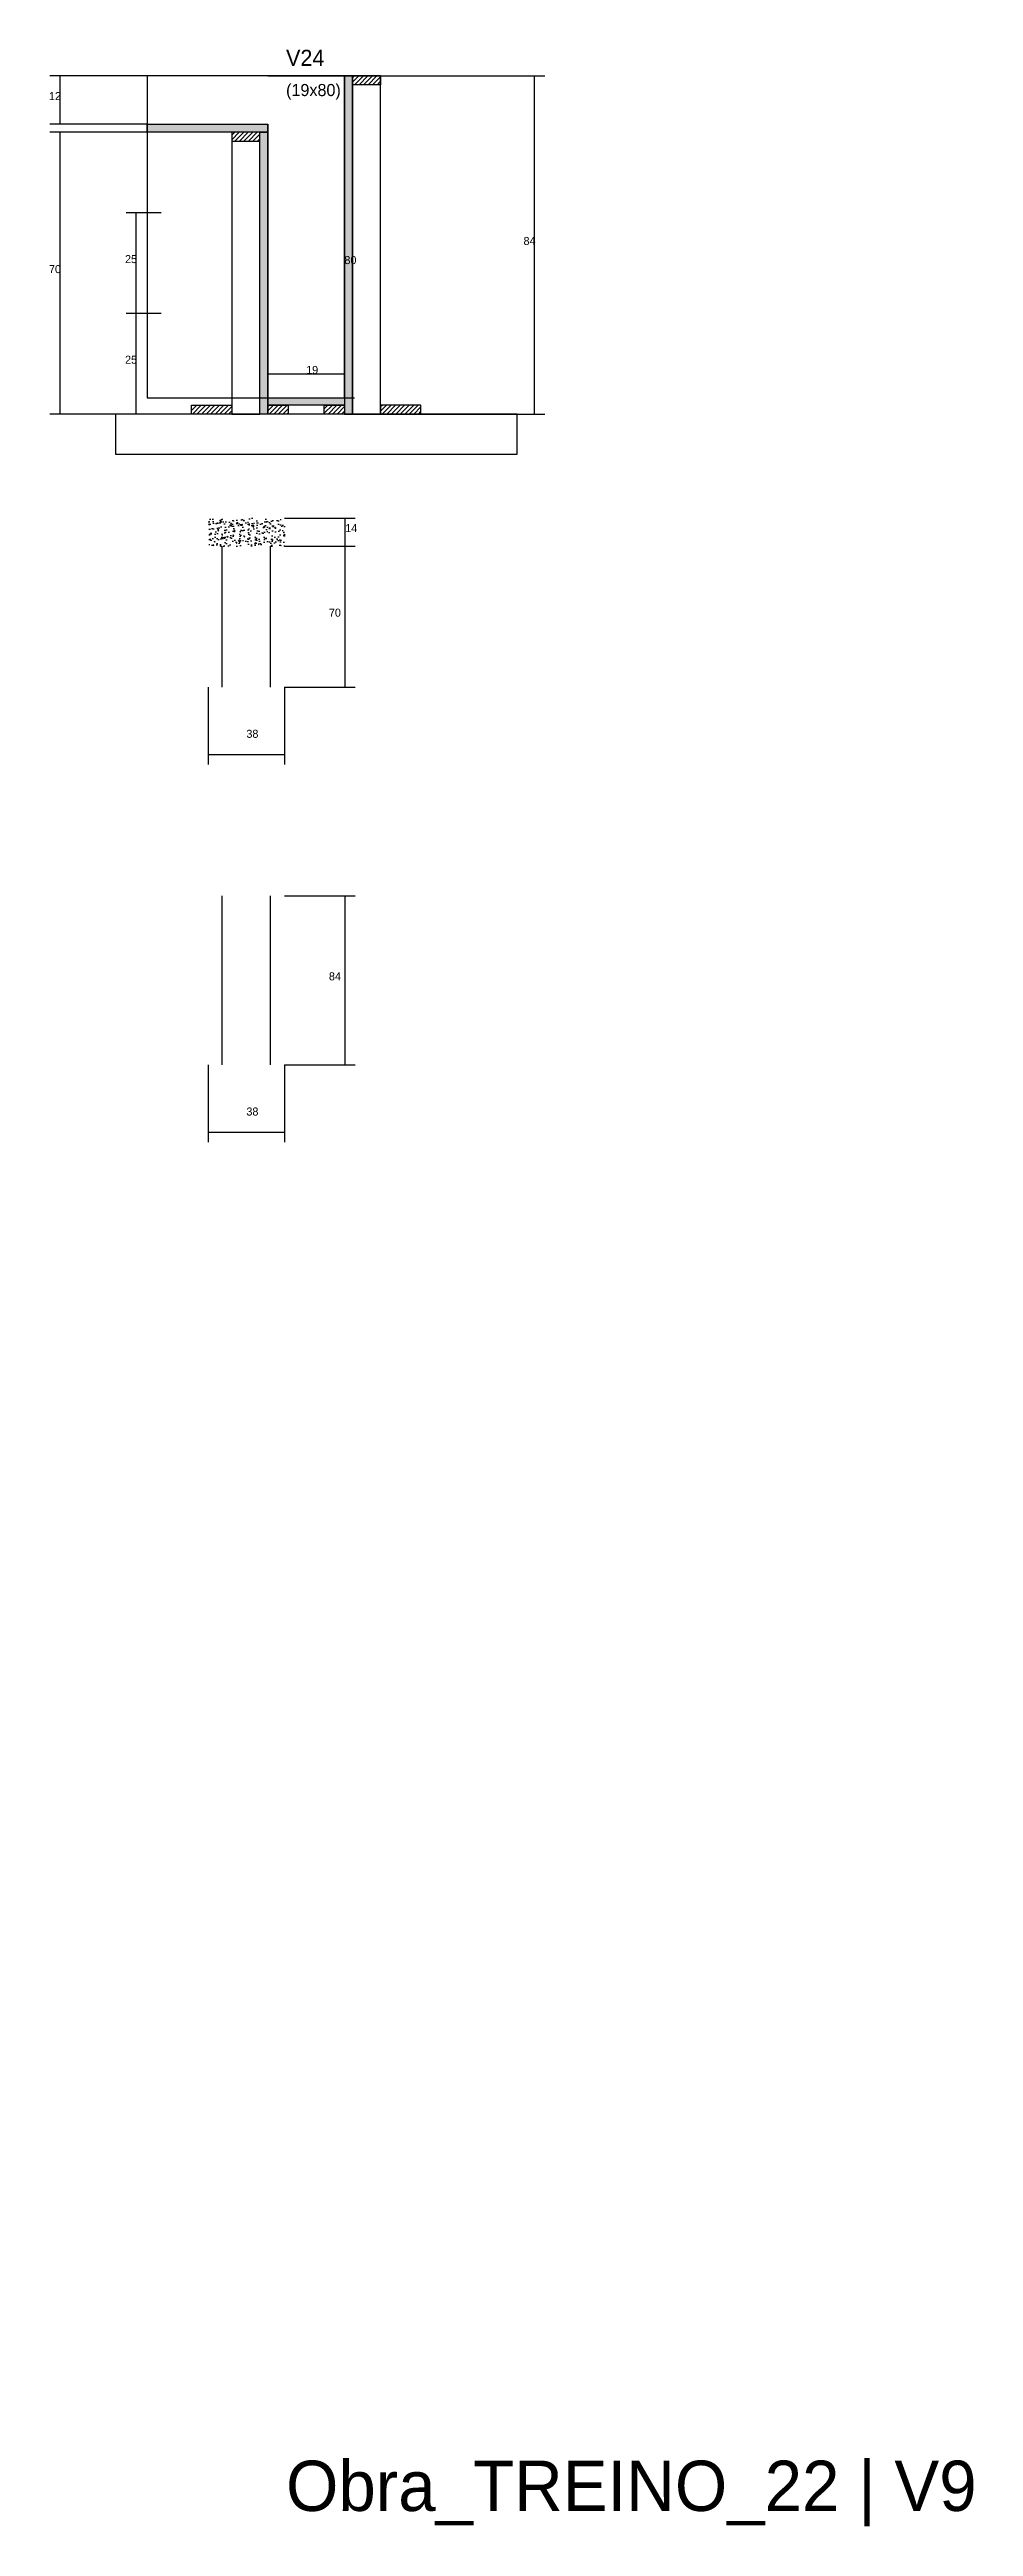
# Model space of a CAD drawing. Header units: metres. Extents: x -2848 to 21926, y -45195 to 1016.
# Drawn here: x 9482 to 9942, y -36418 to -35187 of the extents above; entities that cross this region are included whole.
import ezdxf

# ---------------------------------------------------------------- set-up
doc = ezdxf.new("R2010")
doc.units = ezdxf.units.M
for name, color, linetype in [('CONCRETO', 251, 'Continuous'), ('COTA', 241, 'Continuous'), ('Cota Seção (2x)', 4, 'Continuous'), ('Hachura', 253, 'Continuous'), ('LABEL_ID', 3, 'Continuous'), ('Madeira', 126, 'Continuous'), ('Painéis', 200, 'Continuous'), ('SARR_2.2x7', 40, 'Continuous'), ('Texto Seção', 7, 'Continuous')]:
    doc.layers.add(name, color=color, linetype=linetype)

msp = doc.modelspace()

# ---------------------------------------------------------------- texts
at = {"layer": 'COTA'}
for s, p in [('12', (9482.2, -35212)), ('84', (9718, -35284)), ('70', (9482.2, -35298)), ('25', (9520, -35293)), ('25', (9520, -35343)), ('14', (9629.4, -35426.7)), ('70', (9621.3, -35468.7)), ('38', (9580.3, -35528.9)), ('84', (9621.3, -35649.4)), ('38', (9580.3, -35716.6))]:
    msp.add_text(s, height=4, dxfattribs=at).set_placement(p)
at = {"layer": 'Cota Seção (2x)'}
for s, p in [('80', (9629, -35293.5)), ('19', (9610, -35348.1))]:
    msp.add_text(s, height=4, dxfattribs=at).set_placement(p)
at = {"layer": 'LABEL_ID'}
msp.add_text('Obra_TREINO_22 | V9', height=25, dxfattribs=at).set_placement((9600, -36410))
at = {"layer": 'Texto Seção'}
for s, height, p in [('V24', 8, (9600, -35195)), ('(19x80)', 6, (9600, -35210))]:
    msp.add_text(s, height=height, dxfattribs=at).set_placement(p)

# ---------------------------------------------------------------- hatches: boundary and pattern name
at = {"layer": 'COTA'}
h = msp.add_hatch(dxfattribs=at)
h.set_pattern_fill('AR-CONC', scale=0.03)
h.paths.add_polyline_path([(9561.3, -35433.7), (9599.3, -35433.7), (9599.3, -35419.7), (9561.3, -35419.7)])
at = {"layer": 'Hachura'}
h = msp.add_hatch(color=8, dxfattribs=at)
h.dxf.hatch_style = 1
h.paths.add_polyline_path([(9633, -35200), (9629, -35200), (9629, -35200), (9629, -35368), (9629, -35368), (9633, -35368), (9633, -35368), (9633, -35200)])
h = msp.add_hatch(dxfattribs=at)
h.set_pattern_fill('ANSI31', scale=0.5)
h.paths.add_polyline_path([(9647, -35200), (9647, -35204.4), (9647, -35204.4), (9633, -35204.4), (9633, -35204.4), (9633, -35200), (9633, -35200), (9647, -35200)])
h = msp.add_hatch(color=8, dxfattribs=at)
h.dxf.hatch_style = 1
h.paths.add_polyline_path([(9531, -35228), (9531, -35224), (9531, -35224), (9591, -35224), (9591, -35224), (9591, -35228), (9591, -35228), (9531, -35228)])
h = msp.add_hatch(dxfattribs=at)
h.set_pattern_fill('ANSI31', scale=0.5)
h.paths.add_polyline_path([(9573, -35228), (9573, -35232.4), (9573, -35232.4), (9587, -35232.4), (9587, -35232.4), (9587, -35228), (9587, -35228), (9573, -35228)])
h = msp.add_hatch(color=8, dxfattribs=at)
h.dxf.hatch_style = 1
h.paths.add_polyline_path([(9587, -35228), (9591, -35228), (9591, -35228), (9591, -35368), (9591, -35368), (9587, -35368), (9587, -35368), (9587, -35228)])
h = msp.add_hatch(color=8, dxfattribs=at)
h.dxf.hatch_style = 1
h.paths.add_polyline_path([(9591, -35363.6), (9591, -35360), (9591, -35360), (9629, -35360), (9629, -35360), (9629, -35363.6), (9629, -35363.6), (9591, -35363.6)])
h = msp.add_hatch(dxfattribs=at)
h.set_pattern_fill('ANSI31', scale=0.5)
h.paths.add_polyline_path([(9553, -35368), (9553, -35363.6), (9553, -35363.6), (9573, -35363.6), (9573, -35363.6), (9573, -35368), (9573, -35368), (9553, -35368)])
h = msp.add_hatch(dxfattribs=at)
h.set_pattern_fill('ANSI31', scale=0.5)
h.paths.add_polyline_path([(9591, -35368), (9591, -35363.6), (9591, -35363.6), (9601, -35363.6), (9601, -35363.6), (9601, -35368), (9601, -35368), (9591, -35368)])
h = msp.add_hatch(dxfattribs=at)
h.set_pattern_fill('ANSI31', scale=0.5)
h.paths.add_polyline_path([(9619, -35368), (9619, -35363.6), (9619, -35363.6), (9629, -35363.6), (9629, -35363.6), (9629, -35368), (9629, -35368), (9619, -35368)])
h = msp.add_hatch(dxfattribs=at)
h.set_pattern_fill('ANSI31', scale=0.5)
h.paths.add_polyline_path([(9667, -35368), (9667, -35363.6), (9667, -35363.6), (9647, -35363.6), (9647, -35363.6), (9647, -35368), (9647, -35368), (9667, -35368)])

# ---------------------------------------------------------------- linework, layer by layer
at = {"layer": 'CONCRETO'}
for points in [[(9629, -35220), (9629, -35200), (9531, -35200), (9531, -35224), (9591, -35224), (9591, -35360), (9629, -35360), (9629, -35220)], [(9531, -35360), (9629, -35360), (9629, -35200), (9531, -35200)]]:
    msp.add_lwpolyline(points, close=True, dxfattribs=at)
at = {"layer": 'COTA'}
for p, q in [((9531, -35200), (9482.7, -35200)), ((9487.7, -35224), (9487.7, -35200)), ((9647, -35200), (9728.5, -35200)), ((9723.5, -35368), (9723.5, -35200)), ((9531, -35224), (9482.7, -35224)), ((9531, -35228), (9482.7, -35228)), ((9487.7, -35368), (9487.7, -35228)), ((9538, -35268), (9520.5, -35268)), ((9525.5, -35318), (9525.5, -35268)), ((9538, -35318), (9520.5, -35318)), ((9538, -35318), (9520.5, -35318)), ((9525.5, -35368), (9525.5, -35318)), ((9553, -35368), (9482.7, -35368)), ((9538, -35368), (9520.5, -35368)), ((9667, -35368), (9728.5, -35368)), ((9599.3, -35419.7), (9634.4, -35419.7)), ((9629.4, -35433.7), (9629.4, -35419.7)), ((9599.3, -35433.7), (9634.4, -35433.7)), ((9599.3, -35433.7), (9634.4, -35433.7)), ((9629.4, -35503.7), (9629.4, -35433.7)), ((9561.3, -35503.7), (9561.3, -35542.2)), ((9599.3, -35503.7), (9599.3, -35542.2)), ((9599.3, -35503.7), (9634.4, -35503.7)), ((9561.3, -35537.2), (9599.3, -35537.2)), ((9599.3, -35607.4), (9634.4, -35607.4)), ((9629.4, -35691.4), (9629.4, -35607.4)), ((9561.3, -35691.4), (9561.3, -35729.8)), ((9599.3, -35691.4), (9599.3, -35729.8)), ((9599.3, -35691.4), (9634.4, -35691.4)), ((9561.3, -35724.8), (9599.3, -35724.8))]:
    msp.add_line(p, q, dxfattribs=at)
at = {"layer": 'Cota Seção (2x)'}
for p, q in [((9591, -35200), (9634, -35200)), ((9629, -35360), (9629, -35200)), ((9591, -35360), (9591, -35343.1)), ((9591, -35348.1), (9629, -35348.1)), ((9629, -35360), (9629, -35343.1)), ((9591, -35360), (9634, -35360))]:
    msp.add_line(p, q, dxfattribs=at)
at = {"layer": 'Madeira'}
for points in [[(9647, -35200), (9647, -35204.4), (9633, -35204.4), (9633, -35200)], [(9647, -35200), (9633, -35200), (9633, -35368), (9647, -35368)], [(9573, -35228), (9573, -35232.4), (9587, -35232.4), (9587, -35228)], [(9573, -35368), (9587, -35368), (9587, -35228), (9573, -35228)], [(9515.2, -35388), (9714.8, -35388), (9714.8, -35368), (9515.2, -35368)], [(9553, -35368), (9553, -35363.6), (9573, -35363.6), (9573, -35368)], [(9591, -35368), (9591, -35363.6), (9601, -35363.6), (9601, -35368)], [(9619, -35368), (9619, -35363.6), (9629, -35363.6), (9629, -35368)], [(9667, -35368), (9667, -35363.6), (9647, -35363.6), (9647, -35368)]]:
    msp.add_lwpolyline(points, close=True, dxfattribs=at)
at = {"layer": 'Painéis'}
for p, q in [((9531, -35224), (9591, -35224)), ((9531, -35228), (9531, -35224)), ((9591, -35228), (9591, -35224)), ((9591, -35368), (9591, -35228))]:
    msp.add_line(p, q, dxfattribs=at)
for points in [[(9633, -35200), (9629, -35200), (9629, -35368), (9633, -35368)], [(9531, -35228), (9531, -35224), (9591, -35224), (9591, -35228)], [(9587, -35228), (9591, -35228), (9591, -35368), (9587, -35368)], [(9591, -35363.6), (9591, -35360), (9629, -35360), (9629, -35363.6)]]:
    msp.add_lwpolyline(points, close=True, dxfattribs=at)
at = {"layer": 'SARR_2.2x7'}
for p, q in [((9568.3, -35503.7), (9568.3, -35433.7)), ((9592.3, -35503.7), (9592.3, -35433.7)), ((9568.3, -35691.4), (9568.3, -35607.4)), ((9592.3, -35691.4), (9592.3, -35607.4))]:
    msp.add_line(p, q, dxfattribs=at)

msp.set_redraw_order([(e.dxf.handle, doc.entitydb.next_handle()) for e in msp.query("TEXT MTEXT ATTDEF DIMENSION ARC_DIMENSION")])  # texts and dimensions are drawn at this point

doc.saveas('drawing.dxf')
